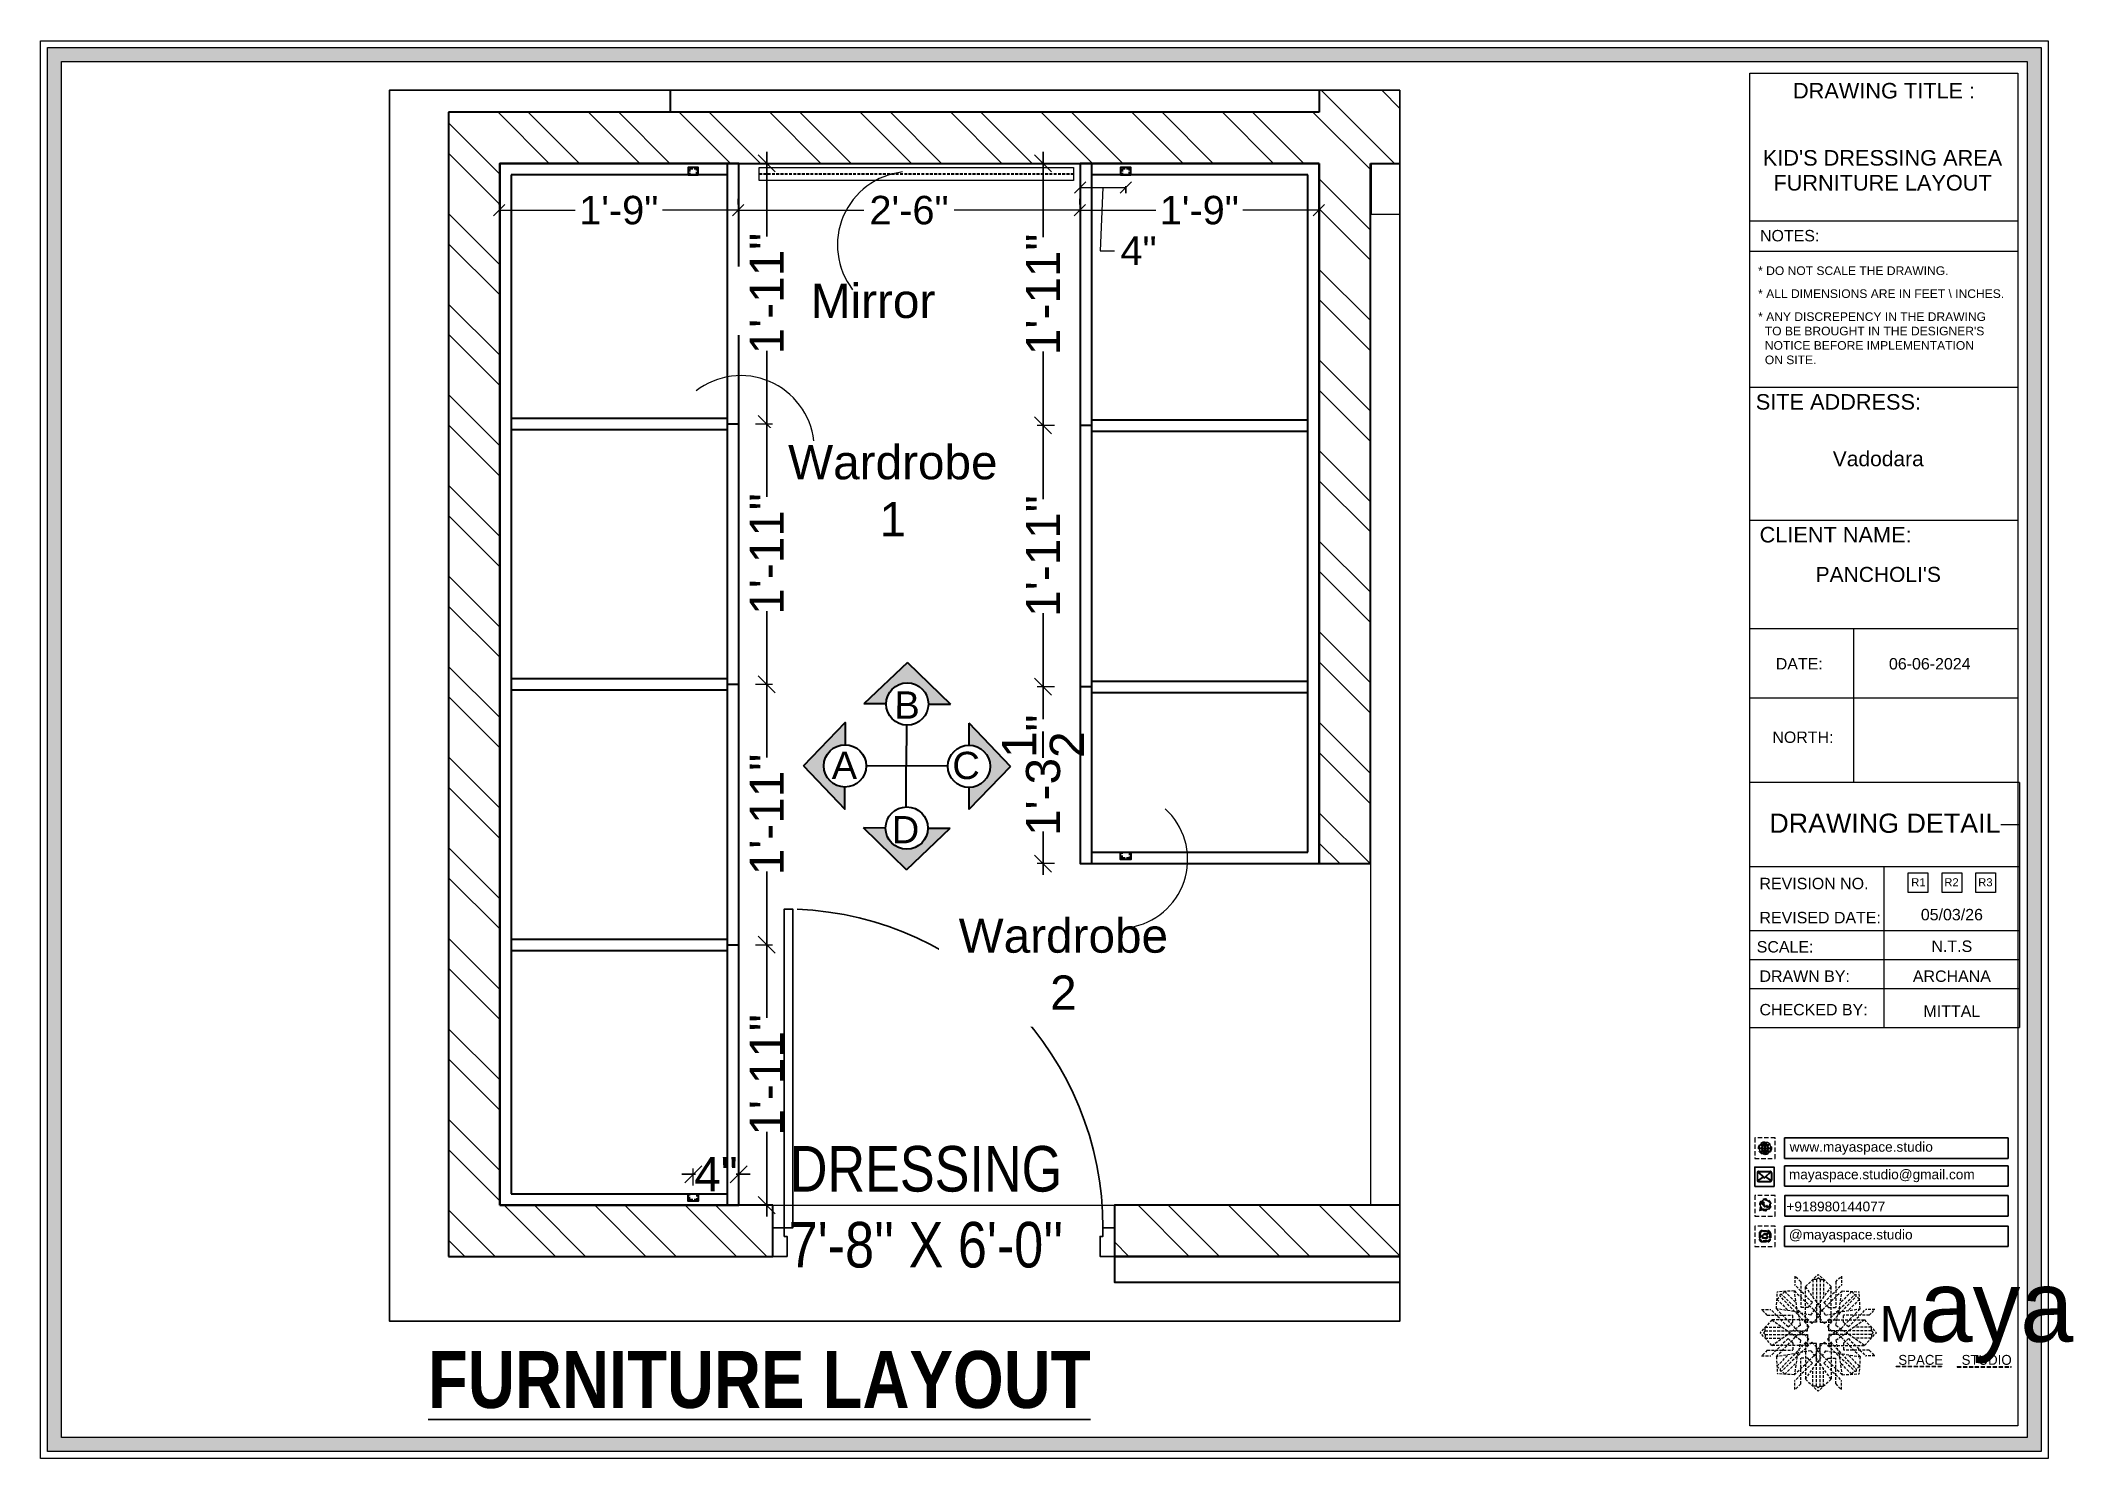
# Model space of a CAD drawing. Header units: millimetres. Extents: x 56222 to 3066687, y -650199 to -121287.
# Drawn here: x 136644.7 to 136823.3, y -183187.8 to -183063.3 of the extents above; entities that cross this region are included whole.
import ezdxf
from ezdxf.enums import TextEntityAlignment as Align

# ---------------------------------------------------------------- set-up
doc = ezdxf.new("R2010")
doc.units = ezdxf.units.MM
doc.header["$MEASUREMENT"] = 0
doc.header["$PDMODE"] = 35
doc.linetypes.add('DASHED2', pattern=[0.375, 0.25, -0.125])
doc.linetypes.add('DASHEDX2', pattern=[1.5, 1, -0.5])
doc.layers.get('Defpoints').update_dxf_attribs({"color": 220})
for name, color, linetype in [('AR DOOR', 40, 'Continuous'), ('AR ELE-5', 134, 'Continuous'), ('AR HATCH-7', 7, 'Continuous')]:
    doc.layers.add(name, color=color, linetype=linetype)
for name, color, linetype, lineweight in [('dim05', 1, 'Continuous', 13), ('Dimension', 10, 'DASHEDX2', 20), ('ELEVATION ( SPIRAL STAIR )', 250, 'Continuous', 9), ('FIRST FLOOR', 7, 'Continuous', 9), ('FIRST FLOOR ( TEXT )', 7, 'Continuous', 9), ('FIRST FLOOR_( PLine )_', 251, 'Continuous', 30), ('FUR1', 1, 'Continuous', 0), ('FURNITURE', 32, 'Continuous', 9), ('Labelling', 1, 'Continuous', 25), ('NAME PLATE', 7, 'Continuous', 25), ('Text', 7, 'Continuous', 15), ('wall', 7, 'Continuous', 30), ('WALL Dimensions', 1, 'Continuous', 0), ('XX~SLAB ( BEAM )~ ( DIM )', 7, 'Continuous', 9)]:
    doc.layers.add(name, color=color, linetype=linetype, lineweight=lineweight)
doc.styles.add('Arial', font='arial.ttf')
doc.styles.add('KATHA', font='swissc.ttf')
doc.styles.get("Standard").update_dxf_attribs({"font": 'arial.ttf', "height": 6})
doc.styles.add('style4', font='ARIALN.TTF')
doc.dimstyles.new('Archana', dxfattribs={"dimtxt": 3, "dimasz": 1.5, "dimexe": 0.5, "dimexo": 0.5, "dimgap": 0, "dimtad": 0, "dimzin": 0, "dimdsep": 46, "dimlunit": 4, "dimtxsty": 'Arial', "dimblk": 'OBLIQUE', "dimcen": 0, "dimdle": 1, "dimclrd": 1, "dimclre": 1, "dimclrt": 5, "dimadec": 0, "dimazin": 0, "dimtfac": 1, "dimtofl": 0, "dimtmove": 1, "dimatfit": 3, "dimfxl": 1, "dimfxlon": 1, "dimtolj": 1, "dimtzin": 0, "dimlwd": 25, "dimlwe": -1, "dimarcsym": 0})
doc.dimstyles.new('ISO-25', dxfattribs={"dimtxt": 2.5, "dimasz": 1, "dimexe": 0.5, "dimexo": 1, "dimtad": 0, "dimdec": 1, "dimlunit": 4, "dimtxsty": 'Standard', "dimblk": 'OBLIQUE', "dimcen": 2.5, "dimclrd": 1, "dimclre": 1, "dimclrt": 5, "dimadec": 0, "dimazin": 0, "dimtfac": 1, "dimtdec": 1, "dimtmove": 0, "dimatfit": 3, "dimfxl": 1, "dimlwd": -1, "dimarcsym": 0})
pattern_1 = [(135, (687.189, 85.136), (-3.97747564, -3.97747564), []), (135, (687.189, 87.788), (-3.97747564, -3.97747564), [])]

msp = doc.modelspace()

# ---------------------------------------------------------------- texts
at = {"color": 18, "true_color": 0x000000, "char_height": 0.85735, "attachment_point": 1}
for s, width, gutter_width, insert in [('www.mayaspace.studio', 5.7575, 4.816, (136798.406, -183159.998)), ('mayaspace.studio@gmail.com', 3.59193, 3.005, (136798.338, -183162.417)), ('+918980144077', 14.00683, 3.005, (136798.116, -183165.237)), ('@mayaspace.studio', 3.59193, 3.005, (136798.338, -183167.702))]:
    msp.add_mtext_dynamic_manual_height_columns(s, width=width, gutter_width=gutter_width, heights=[0], dxfattribs=dict(at, insert=insert))
at = {"layer": 'FIRST FLOOR ( TEXT )', "insert": (136722.528, -183165.716), "char_height": 4, "attachment_point": 5, "style": 'KATHA'}
msp.add_mtext("DRESSING\\P7'-8'' X 6'-0''", dxfattribs=at)
at = {"layer": 'Labelling', "color": 251, "true_color": 0x636466, "insert": (136707.885, -183180.896), "char_height": 5, "attachment_point": 5, "style": 'style4'}
msp.add_mtext_dynamic_manual_height_columns('{\\fArial Narrow|b1|i0|c0|p34;\\LFURNITURE LAYOUT}', width=79.10806, gutter_width=1, heights=[0], dxfattribs=at)
at = {"layer": 'NAME PLATE', "style": 'Arial'}
for s, height, p in [('DRAWING TITLE : ', 1.36535, (136806.963, -183068.351)), ("KID'S DRESSING AREA", 1.36535, (136806.56, -183074.247)), ('FURNITURE LAYOUT', 1.36535, (136806.566, -183076.434)), ('NOTES:', 1.0032, (136798.407, -183080.901)), ('SITE ADDRESS:', 1.36535, (136802.688, -183095.679)), ('Vadodara', 1.3199, (136806.19, -183100.648)), ('CLIENT NAME:', 1.36535, (136802.44, -183107.345)), ("PANCHOLI'S", 1.3199, (136806.19, -183110.811)), ('DATE:', 1.0032, (136799.249, -183118.502)), ('06-06-2024', 1.0032, (136810.713, -183118.502)), ('NORTH:', 1.0032, (136799.569, -183124.952)), ('DRAWING DETAIL', 1.68801, (136806.774, -183132.847)), ('REVISION NO.', 1.0032, (136800.544, -183137.802)), ('REVISED DATE: ', 1.0032, (136801.284, -183140.793)), ('SCALE:', 1.0032, (136798.004, -183143.358)), ('DRAWN BY:', 1.0032, (136799.726, -183145.936)), ('ARCHANA', 1.0032, (136812.656, -183145.94)), ('CHECKED BY:', 1.0032, (136800.505, -183148.879)), ('MITTAL', 1.0032, (136812.656, -183149.013))]:
    msp.add_text(s, height=height, dxfattribs=at).set_placement(p, align=Align.CENTER)
for s, p in [('R1', (136809.086, -183137.542)), ('R2', (136811.99, -183137.542))]:
    msp.add_text(s, height=0.7072, dxfattribs=at).set_placement(p)
at = {"layer": 'NAME PLATE', "char_height": 0.75875, "width": 29.31434, "attachment_point": 1, "style": 'Arial'}
for s, insert in [('* DO NOT SCALE THE DRAWING.', (136795.635, -183083.097)), ('* ALL DIMENSIONS ARE IN FEET \\\\ INCHES.', (136795.635, -183085.114)), ("* ANY DISCREPENCY IN THE DRAWING \\P  TO BE BROUGHT IN THE DESIGNER'S\\P  NOTICE BEFORE IMPLEMENTATION \\P  ON SITE.", (136795.635, -183087.132))]:
    msp.add_mtext(s, dxfattribs=dict(at, insert=insert))
at = {"layer": 'NAME PLATE', "lineweight": 0, "attachment_point": 2, "style": 'Arial'}
for s, insert, char_height, width in [('R3', (136815.603, -183136.832), 0.7072, 1.38029), ('05/03/26', (136812.656, -183139.528), 1.0032, 8.69386), ('N.T.S', (136812.656, -183142.305), 1.0032, 1.95797)]:
    msp.add_mtext(s, dxfattribs=dict(at, insert=insert, char_height=char_height, width=width))
at = {"layer": 'Text', "char_height": 2.395, "rotation": 359.78104}
for s, insert, attachment_point in [('B', (136721.988, -183120.43), 3), ('A', (136716.485, -183125.724), 3), ('C', (136727.266, -183125.735), 3), ('D', (136721.936, -183133.771), 9)]:
    msp.add_mtext_dynamic_manual_height_columns(s, width=5.27587, gutter_width=7.483, heights=[0], dxfattribs=dict(at, insert=insert, attachment_point=attachment_point))

# ---------------------------------------------------------------- blocks, each defined once
blk = doc.blocks.new('*U29')
for points in [[(-40, 0), (0, 0), (0, 30), (10, 30), (10, 100), (-40, 100)], [(1160, 0), (1120, 0), (1120, 30), (1110, 30), (1110, 100), (1160, 100)], [(0, 0), (0, -1120), (30, -1120), (30, 0)]]:
    blk.add_lwpolyline(points, close=True)
at = {"layer": 'AR ELE-5', "linetype": 'ByBlock', "ltscale": 15}
blk.add_arc((-1.6, 0.7), 1121.6, 272.37301, 359.96526, dxfattribs=at)
blk = doc.blocks.new('_Oblique')
at = {"layer": 'wall', "color": 0, "lineweight": -2}
blk.add_line((-0.5, -0.5), (0.5, 0.5), dxfattribs=at)
blk = doc.blocks.new('*D606')
at = {"layer": 'Defpoints', "color": 0, "lineweight": 30, "transparency": 16777216}
for p in [(136685.04, -183078.17), (136685.04, -183078.57), (136706.04, -183078.57)]:
    blk.add_point(p, dxfattribs=at)
at = {"layer": 'dim05', "color": 1, "linetype": 'Continuous', "lineweight": -2, "transparency": 16777216}
for p, q in [((136685.04, -183077.57), (136685.04, -183077.67)), ((136706.04, -183077.57), (136706.04, -183077.67))]:
    blk.add_line(p, q, dxfattribs=at)
at = {"layer": 'dim05', "color": 1, "linetype": 'Continuous', "transparency": 16777216}
for p, q in [((136685.04, -183078.17), (136691.71, -183078.17)), ((136706.04, -183078.17), (136699.37, -183078.17))]:
    blk.add_line(p, q, dxfattribs=at)
at = {"layer": 'dim05', "color": 1, "transparency": 16777216, "rotation": 180}
blk.add_blockref('_Oblique', (136685.04, -183078.17), dxfattribs=at)
at = {"layer": 'dim05', "color": 1, "transparency": 16777216}
blk.add_blockref('_Oblique', (136706.04, -183078.17), dxfattribs=at)
at = {"layer": 'dim05', "color": 5, "lineweight": 25, "transparency": 16777216, "insert": (136695.54, -183078.17), "char_height": 2.5, "attachment_point": 5, "style": 'Arial'}
blk.add_mtext('1\'-9"', dxfattribs=at)
blk = doc.blocks.new('*D607')
at = {"layer": 'Defpoints', "color": 0, "lineweight": 30, "transparency": 16777216}
for p in [(136706.04, -183078.17), (136736.04, -183078.17), (136736.04, -183078.17)]:
    blk.add_point(p, dxfattribs=at)
at = {"layer": 'dim05', "color": 1, "linetype": 'Continuous', "lineweight": -2, "transparency": 16777216}
for p, q in [((136706.04, -183077.17), (136706.04, -183077.67)), ((136736.04, -183077.17), (136736.04, -183077.67))]:
    blk.add_line(p, q, dxfattribs=at)
at = {"layer": 'dim05', "color": 1, "linetype": 'Continuous', "transparency": 16777216}
for p, q in [((136706.04, -183078.17), (136717.07, -183078.17)), ((136736.04, -183078.17), (136725.01, -183078.17))]:
    blk.add_line(p, q, dxfattribs=at)
at = {"layer": 'dim05', "color": 1, "transparency": 16777216, "rotation": 180}
blk.add_blockref('_Oblique', (136706.04, -183078.17), dxfattribs=at)
at = {"layer": 'dim05', "color": 1, "transparency": 16777216}
blk.add_blockref('_Oblique', (136736.04, -183078.17), dxfattribs=at)
at = {"layer": 'dim05', "color": 5, "lineweight": 25, "transparency": 16777216, "insert": (136721.04, -183078.17), "char_height": 2.5, "attachment_point": 5, "style": 'Arial'}
blk.add_mtext('2\'-6"', dxfattribs=at)
blk = doc.blocks.new('*D608')
at = {"layer": 'Defpoints', "color": 0, "lineweight": 30, "transparency": 16777216}
for p in [(136736.04, -183078.17), (136757.04, -183078.17), (136757.04, -183078.17)]:
    blk.add_point(p, dxfattribs=at)
at = {"layer": 'dim05', "color": 1, "linetype": 'Continuous', "lineweight": -2, "transparency": 16777216}
for p, q in [((136736.04, -183077.17), (136736.04, -183077.67)), ((136757.04, -183077.17), (136757.04, -183077.67))]:
    blk.add_line(p, q, dxfattribs=at)
at = {"layer": 'dim05', "color": 1, "linetype": 'Continuous', "transparency": 16777216}
for p, q in [((136736.04, -183078.17), (136742.71, -183078.17)), ((136757.04, -183078.17), (136750.37, -183078.17))]:
    blk.add_line(p, q, dxfattribs=at)
at = {"layer": 'dim05', "color": 1, "transparency": 16777216, "rotation": 180}
blk.add_blockref('_Oblique', (136736.04, -183078.17), dxfattribs=at)
at = {"layer": 'dim05', "color": 1, "transparency": 16777216}
blk.add_blockref('_Oblique', (136757.04, -183078.17), dxfattribs=at)
at = {"layer": 'dim05', "color": 5, "lineweight": 25, "transparency": 16777216, "insert": (136746.54, -183078.17), "char_height": 2.5, "attachment_point": 5, "style": 'Arial'}
blk.add_mtext('1\'-9"', dxfattribs=at)
blk = doc.blocks.new('*D611')
at = {"layer": 'Defpoints', "color": 0, "lineweight": 30, "transparency": 16777216}
for p in [(136706.08, -183142.68), (136708.54, -183142.68), (136706.08, -183165.55)]:
    blk.add_point(p, dxfattribs=at)
at = {"layer": 'FURNITURE', "color": 1, "lineweight": 25, "transparency": 16777216}
for p, q in [((136708.54, -183141.68), (136708.54, -183149.1)), ((136708.54, -183166.55), (136708.54, -183159.12))]:
    blk.add_line(p, q, dxfattribs=at)
at = {"layer": 'FURNITURE', "color": 1, "transparency": 16777216}
for p, q in [((136707.54, -183142.68), (136709.04, -183142.68)), ((136707.54, -183165.55), (136709.04, -183165.55))]:
    blk.add_line(p, q, dxfattribs=at)
at = {"layer": 'FURNITURE', "color": 1, "lineweight": 25, "transparency": 16777216, "xscale": 1.5, "yscale": 1.5, "zscale": 1.5}
for p, rotation in [((136708.54, -183142.68), 90), ((136708.54, -183165.55), 270)]:
    blk.add_blockref('_Oblique', p, dxfattribs=dict(at, rotation=rotation))
at = {"layer": 'FURNITURE', "color": 5, "lineweight": 30, "transparency": 16777216, "insert": (136708.54, -183154.11), "char_height": 3, "attachment_point": 5, "rotation": 90, "style": 'Arial'}
blk.add_mtext('\\A1;1\'-11"', dxfattribs=at)
blk = doc.blocks.new('*D612')
at = {"layer": 'Defpoints', "color": 0, "lineweight": 30, "transparency": 16777216}
for p in [(136706.08, -183119.8), (136708.54, -183119.8), (136706.08, -183142.68)]:
    blk.add_point(p, dxfattribs=at)
at = {"layer": 'FURNITURE', "color": 1, "lineweight": 25, "transparency": 16777216}
for p, q in [((136708.54, -183118.8), (136708.54, -183126.23)), ((136708.54, -183143.68), (136708.54, -183136.25))]:
    blk.add_line(p, q, dxfattribs=at)
at = {"layer": 'FURNITURE', "color": 1, "transparency": 16777216}
for p, q in [((136707.54, -183119.8), (136709.04, -183119.8)), ((136707.54, -183142.68), (136709.04, -183142.68))]:
    blk.add_line(p, q, dxfattribs=at)
at = {"layer": 'FURNITURE', "color": 1, "lineweight": 25, "transparency": 16777216, "xscale": 1.5, "yscale": 1.5, "zscale": 1.5}
for p, rotation in [((136708.54, -183119.8), 90), ((136708.54, -183142.68), 270)]:
    blk.add_blockref('_Oblique', p, dxfattribs=dict(at, rotation=rotation))
at = {"layer": 'FURNITURE', "color": 5, "lineweight": 30, "transparency": 16777216, "insert": (136708.54, -183131.24), "char_height": 3, "attachment_point": 5, "rotation": 90, "style": 'Arial'}
blk.add_mtext('\\A1;1\'-11"', dxfattribs=at)
blk = doc.blocks.new('*D613')
at = {"layer": 'Defpoints', "color": 0, "lineweight": 30, "transparency": 16777216}
for p in [(136706.08, -183096.93), (136708.54, -183096.93), (136706.08, -183119.8)]:
    blk.add_point(p, dxfattribs=at)
at = {"layer": 'FURNITURE', "color": 1, "transparency": 16777216}
for p, q in [((136707.54, -183096.93), (136709.04, -183096.93)), ((136707.54, -183119.8), (136709.04, -183119.8))]:
    blk.add_line(p, q, dxfattribs=at)
at = {"layer": 'FURNITURE', "color": 1, "lineweight": 25, "transparency": 16777216}
for p, q in [((136708.54, -183095.93), (136708.54, -183103.35)), ((136708.54, -183120.8), (136708.54, -183113.37))]:
    blk.add_line(p, q, dxfattribs=at)
at = {"layer": 'FURNITURE', "color": 1, "lineweight": 25, "transparency": 16777216, "xscale": 1.5, "yscale": 1.5, "zscale": 1.5}
for p, rotation in [((136708.54, -183096.93), 90), ((136708.54, -183119.8), 270)]:
    blk.add_blockref('_Oblique', p, dxfattribs=dict(at, rotation=rotation))
at = {"layer": 'FURNITURE', "color": 5, "lineweight": 30, "transparency": 16777216, "insert": (136708.54, -183108.36), "char_height": 3, "attachment_point": 5, "rotation": 90, "style": 'Arial'}
blk.add_mtext('\\A1;1\'-11"', dxfattribs=at)
blk = doc.blocks.new('*D614')
at = {"layer": 'Defpoints', "color": 0, "lineweight": 30, "transparency": 16777216}
for p in [(136706.08, -183074.05), (136708.54, -183074.05), (136706.08, -183096.93)]:
    blk.add_point(p, dxfattribs=at)
at = {"layer": 'FURNITURE', "color": 1, "transparency": 16777216}
for p, q in [((136707.54, -183074.05), (136709.04, -183074.05)), ((136707.54, -183096.93), (136709.04, -183096.93))]:
    blk.add_line(p, q, dxfattribs=at)
at = {"layer": 'FURNITURE', "color": 1, "lineweight": 25, "transparency": 16777216}
for p, q in [((136708.54, -183073.05), (136708.54, -183080.48)), ((136708.54, -183097.93), (136708.54, -183090.5))]:
    blk.add_line(p, q, dxfattribs=at)
at = {"layer": 'FURNITURE', "color": 1, "lineweight": 25, "transparency": 16777216, "xscale": 1.5, "yscale": 1.5, "zscale": 1.5}
for p, rotation in [((136708.54, -183074.05), 90), ((136708.54, -183096.93), 270)]:
    blk.add_blockref('_Oblique', p, dxfattribs=dict(at, rotation=rotation))
at = {"layer": 'FURNITURE', "color": 5, "lineweight": 30, "transparency": 16777216, "insert": (136708.54, -183085.49), "char_height": 3, "attachment_point": 5, "rotation": 90, "style": 'Arial'}
blk.add_mtext('\\A1;1\'-11"', dxfattribs=at)
blk = doc.blocks.new('*D615')
at = {"layer": 'Defpoints', "color": 0, "lineweight": 30, "transparency": 16777216}
for p in [(136732.81, -183120.02), (136736.08, -183120.02), (136736.08, -183135.55)]:
    blk.add_point(p, dxfattribs=at)
at = {"layer": 'FURNITURE', "color": 1, "transparency": 16777216}
for p, q in [((136733.81, -183120.02), (136732.31, -183120.02)), ((136733.81, -183135.55), (136732.31, -183135.55))]:
    blk.add_line(p, q, dxfattribs=at)
at = {"layer": 'FURNITURE', "color": 1, "lineweight": 25, "transparency": 16777216}
for p, q in [((136732.81, -183119.02), (136732.81, -183122.85)), ((136732.81, -183136.55), (136732.81, -183132.73))]:
    blk.add_line(p, q, dxfattribs=at)
at = {"layer": 'FURNITURE', "color": 1, "lineweight": 25, "transparency": 16777216, "xscale": 1.5, "yscale": 1.5, "zscale": 1.5}
for p, rotation in [((136732.81, -183120.02), 90), ((136732.81, -183135.55), 270)]:
    blk.add_blockref('_Oblique', p, dxfattribs=dict(at, rotation=rotation))
at = {"layer": 'FURNITURE', "color": 5, "lineweight": 30, "transparency": 16777216, "insert": (136732.81, -183127.79), "char_height": 3, "attachment_point": 5, "rotation": 90, "style": 'Arial'}
blk.add_mtext('\\A1;1\'-3{\\H1x;\\S1/2;}"', dxfattribs=at)
blk = doc.blocks.new('*D616')
at = {"layer": 'Defpoints', "color": 0, "lineweight": 30, "transparency": 16777216}
for p in [(136732.81, -183097.06), (136736.08, -183097.06), (136736.08, -183120.02)]:
    blk.add_point(p, dxfattribs=at)
at = {"layer": 'FURNITURE', "color": 1, "transparency": 16777216}
for p, q in [((136733.81, -183097.06), (136732.31, -183097.06)), ((136733.81, -183120.02), (136732.31, -183120.02))]:
    blk.add_line(p, q, dxfattribs=at)
at = {"layer": 'FURNITURE', "color": 1, "lineweight": 25, "transparency": 16777216}
for p, q in [((136732.81, -183096.06), (136732.81, -183103.53)), ((136732.81, -183121.02), (136732.81, -183113.55))]:
    blk.add_line(p, q, dxfattribs=at)
at = {"layer": 'FURNITURE', "color": 1, "lineweight": 25, "transparency": 16777216, "xscale": 1.5, "yscale": 1.5, "zscale": 1.5}
for p, rotation in [((136732.81, -183097.06), 90), ((136732.81, -183120.02), 270)]:
    blk.add_blockref('_Oblique', p, dxfattribs=dict(at, rotation=rotation))
at = {"layer": 'FURNITURE', "color": 5, "lineweight": 30, "transparency": 16777216, "insert": (136732.81, -183108.54), "char_height": 3, "attachment_point": 5, "rotation": 90, "style": 'Arial'}
blk.add_mtext('\\A1;1\'-11"', dxfattribs=at)
blk = doc.blocks.new('*D617')
at = {"layer": 'Defpoints', "color": 0, "lineweight": 30, "transparency": 16777216}
for p in [(136732.81, -183074.05), (136736.08, -183074.05), (136736.08, -183097.06)]:
    blk.add_point(p, dxfattribs=at)
at = {"layer": 'FURNITURE', "color": 1, "transparency": 16777216}
for p, q in [((136733.81, -183074.05), (136732.31, -183074.05)), ((136733.81, -183097.06), (136732.31, -183097.06))]:
    blk.add_line(p, q, dxfattribs=at)
at = {"layer": 'FURNITURE', "color": 1, "lineweight": 25, "transparency": 16777216}
for p, q in [((136732.81, -183073.05), (136732.81, -183080.54)), ((136732.81, -183098.06), (136732.81, -183090.57))]:
    blk.add_line(p, q, dxfattribs=at)
at = {"layer": 'FURNITURE', "color": 1, "lineweight": 25, "transparency": 16777216, "xscale": 1.5, "yscale": 1.5, "zscale": 1.5}
for p, rotation in [((136732.81, -183074.05), 90), ((136732.81, -183097.06), 270)]:
    blk.add_blockref('_Oblique', p, dxfattribs=dict(at, rotation=rotation))
at = {"layer": 'FURNITURE', "color": 5, "lineweight": 30, "transparency": 16777216, "insert": (136732.81, -183085.56), "char_height": 3, "attachment_point": 5, "rotation": 90, "style": 'Arial'}
blk.add_mtext('\\A1;1\'-11"', dxfattribs=at)
blk = doc.blocks.new('FSFSF')
at = {"color": 42, "lineweight": 5, "true_color": 0xe0ac11}
for p, q in [((28600.03, 143.51), (28600.03, 140.16)), ((28602.15, 141.41), (28600.03, 143.51)), ((28603.86, 139.69), (28608.58, 144.08)), ((28607.9, 142.22), (28608.58, 142.85)), ((28613.31, 139.69), (28608.58, 144.08)), ((28609.27, 142.22), (28608.59, 142.85)), ((28615.02, 141.41), (28617.14, 143.51)), ((28617.14, 143.51), (28617.14, 140.16)), ((28593.19, 131.45), (28593.54, 137.71)), ((28593.39, 135), (28594.56, 136.12)), ((28593.39, 135), (28597.6, 130.78)), ((28599.8, 138.06), (28593.54, 137.71)), ((28595.12, 136.69), (28594.53, 136.69)), ((28594.56, 136.12), (28594.56, 136.71)), ((28605.17, 124.98), (28594.56, 136.12)), ((28596.24, 137.86), (28595.12, 136.69)), ((28606.27, 126.08), (28595.12, 136.69)), ((28596.24, 137.86), (28600.47, 133.65)), ((28601.03, 130), (28599.8, 138.06)), ((28599.8, 138.05), (28608.58, 129.56)), ((28606.47, 133.76), (28600.03, 140.16)), ((28602.15, 141.41), (28602.15, 131.95)), ((28603.86, 126.58), (28603.86, 139.69)), ((28603.86, 139.69), (28608.58, 133.02)), ((28607.9, 142.22), (28606.58, 142.22)), ((28606.58, 142.22), (28606.58, 135.84)), ((28607.9, 142.22), (28607.9, 126.58)), ((28613.31, 139.69), (28608.59, 133.02)), ((28617.37, 138.05), (28608.59, 129.56)), ((28609.27, 142.22), (28609.27, 126.58)), ((28609.27, 142.22), (28610.59, 142.22)), ((28610.59, 142.22), (28610.59, 135.84)), ((28610.7, 133.76), (28617.14, 140.16)), ((28610.9, 126.08), (28622.05, 136.69)), ((28612.02, 124.98), (28622.62, 136.12)), ((28613.31, 126.58), (28613.31, 139.69)), ((28615.02, 141.41), (28615.02, 131.95)), ((28616.14, 130), (28617.37, 138.06)), ((28620.93, 137.86), (28616.7, 133.65)), ((28617.37, 138.06), (28623.63, 137.71)), ((28623.8, 135), (28619.59, 130.78)), ((28620.93, 137.86), (28622.05, 136.69)), ((28622.05, 136.69), (28622.64, 136.69)), ((28622.62, 136.12), (28622.62, 136.71)), ((28623.8, 135), (28622.62, 136.12)), ((28624, 131.45), (28623.65, 137.71)), ((28591.56, 127.39), (28587.17, 122.66)), ((28587.73, 131.22), (28591.08, 131.22)), ((28589.84, 129.1), (28587.73, 131.22)), ((28589.84, 129.1), (28599.29, 129.1)), ((28597.49, 124.78), (28591.08, 131.22)), ((28604.66, 127.39), (28591.56, 127.39)), ((28591.56, 127.39), (28598.23, 122.67)), ((28593.19, 131.45), (28601.69, 122.67)), ((28601.25, 130.22), (28593.19, 131.45)), ((28599.29, 126.5), (28599.29, 129.1)), ((28605.86, 129.18), (28601.03, 130)), ((28602.07, 125.39), (28601.25, 130.22)), ((28604.75, 131.95), (28602.15, 131.95)), ((28603.68, 126.54), (28603.68, 127.39)), ((28604.71, 127.57), (28603.86, 127.57)), ((28604.66, 123.35), (28604.66, 127.39)), ((28604.7, 126.58), (28604.71, 127.57)), ((28606.47, 133.76), (28604.75, 131.95)), ((28605.86, 129.18), (28608.58, 133.02)), ((28606.27, 126.08), (28608.58, 128.27)), ((28607.9, 128.92), (28608.58, 129.56)), ((28607.9, 128.92), (28608.58, 128.27)), ((28611.31, 129.18), (28608.59, 133.02)), ((28609.27, 128.92), (28608.59, 129.56)), ((28609.27, 128.92), (28608.59, 128.27)), ((28610.9, 126.08), (28608.59, 128.27)), ((28610.7, 133.76), (28612.42, 131.95)), ((28611.31, 129.18), (28616.14, 130)), ((28612.42, 131.95), (28615.02, 131.95)), ((28612.46, 126.58), (28612.46, 127.57)), ((28612.46, 127.57), (28613.31, 127.57)), ((28612.52, 123.35), (28612.52, 127.39)), ((28612.52, 127.39), (28625.63, 127.39)), ((28613.51, 126.54), (28613.51, 127.39)), ((28615.12, 125.39), (28615.94, 130.22)), ((28623.99, 131.45), (28615.5, 122.67)), ((28615.94, 130.22), (28624, 131.45)), ((28627.34, 129.1), (28617.89, 129.1)), ((28617.89, 126.5), (28617.89, 129.1)), ((28625.63, 127.39), (28618.96, 122.67)), ((28619.7, 124.78), (28626.1, 131.22)), ((28625.63, 127.39), (28630.02, 122.66)), ((28629.45, 131.22), (28626.1, 131.22)), ((28627.34, 129.1), (28629.45, 131.22)), ((28591.56, 117.94), (28587.17, 122.66)), ((28589.03, 123.35), (28588.4, 122.67)), ((28589.03, 121.98), (28588.4, 122.65)), ((28589.03, 123.35), (28589.03, 124.67)), ((28589.03, 124.67), (28595.4, 124.67)), ((28589.03, 123.35), (28604.66, 123.35)), ((28589.03, 121.98), (28604.66, 121.98)), ((28589.03, 121.98), (28589.03, 120.66)), ((28589.03, 120.66), (28595.4, 120.66)), ((28597.49, 120.54), (28591.08, 114.11)), ((28591.56, 117.94), (28598.23, 122.65)), ((28593.19, 113.88), (28601.69, 122.65)), ((28605.17, 120.35), (28594.56, 109.2)), ((28597.49, 124.78), (28599.29, 126.5)), ((28597.49, 120.54), (28599.29, 118.83)), ((28602.07, 125.39), (28598.23, 122.67)), ((28602.07, 119.94), (28598.23, 122.65)), ((28602.07, 119.94), (28601.25, 115.1)), ((28602.33, 123.35), (28601.69, 122.67)), ((28602.33, 121.98), (28601.69, 122.65)), ((28602.33, 123.35), (28602.97, 122.67)), ((28602.33, 121.98), (28602.97, 122.65)), ((28605.17, 124.98), (28602.97, 122.67)), ((28605.17, 120.35), (28602.97, 122.65)), ((28604.66, 126.54), (28603.68, 126.54)), ((28607.9, 126.58), (28603.86, 126.58)), ((28604.66, 121.98), (28604.66, 117.94)), ((28609.27, 126.58), (28613.31, 126.58)), ((28612.02, 124.98), (28614.21, 122.67)), ((28612.02, 120.35), (28614.21, 122.65)), ((28612.02, 120.35), (28622.62, 109.2)), ((28612.52, 126.54), (28613.51, 126.54)), ((28628.16, 123.35), (28612.52, 123.35)), ((28612.52, 121.98), (28612.52, 117.94)), ((28628.16, 121.98), (28612.52, 121.98)), ((28614.85, 123.35), (28614.21, 122.67)), ((28614.85, 121.98), (28614.21, 122.65)), ((28614.85, 123.35), (28615.5, 122.67)), ((28614.85, 121.98), (28615.5, 122.65)), ((28615.12, 125.39), (28618.96, 122.67)), ((28615.12, 119.94), (28618.96, 122.65)), ((28615.12, 119.94), (28615.94, 115.1)), ((28623.99, 113.88), (28615.5, 122.65)), ((28619.7, 124.78), (28617.89, 126.5)), ((28619.7, 120.54), (28617.89, 118.83)), ((28625.63, 117.94), (28618.96, 122.65)), ((28619.7, 120.54), (28626.1, 114.11)), ((28628.16, 124.67), (28621.78, 124.67)), ((28628.16, 120.66), (28621.78, 120.66)), ((28625.63, 117.94), (28630.02, 122.66)), ((28628.16, 123.35), (28628.16, 124.67)), ((28628.16, 123.35), (28628.78, 122.67)), ((28628.16, 121.98), (28628.78, 122.65)), ((28628.16, 121.98), (28628.16, 120.66)), ((28589.84, 116.23), (28587.73, 114.11)), ((28587.73, 114.11), (28591.08, 114.11)), ((28589.84, 116.23), (28599.29, 116.23)), ((28604.66, 117.94), (28591.56, 117.94)), ((28601.25, 115.1), (28593.19, 113.87)), ((28593.19, 113.87), (28593.54, 107.62)), ((28593.39, 110.32), (28597.6, 114.55)), ((28606.27, 119.15), (28595.12, 108.54)), ((28599.29, 118.83), (28599.29, 116.23)), ((28599.8, 107.17), (28608.58, 115.67)), ((28601.03, 115.23), (28599.8, 107.17)), ((28605.86, 116.05), (28601.03, 115.23)), ((28602.15, 103.82), (28602.15, 113.27)), ((28604.75, 113.27), (28602.15, 113.27)), ((28604.66, 118.78), (28603.68, 118.78)), ((28603.68, 118.78), (28603.68, 117.94)), ((28607.9, 118.65), (28603.86, 118.65)), ((28603.86, 118.65), (28603.86, 105.54)), ((28604.71, 117.66), (28603.86, 117.66)), ((28604.7, 118.65), (28604.71, 117.66)), ((28606.47, 111.47), (28604.75, 113.27)), ((28605.86, 116.05), (28608.58, 112.21)), ((28606.27, 119.15), (28608.58, 116.96)), ((28607.9, 103.01), (28607.9, 118.65)), ((28607.9, 116.31), (28608.58, 116.96)), ((28607.9, 116.31), (28608.58, 115.67)), ((28610.9, 119.15), (28608.59, 116.96)), ((28609.27, 116.31), (28608.59, 116.96)), ((28609.27, 116.31), (28608.59, 115.67)), ((28611.31, 116.05), (28608.59, 112.21)), ((28617.37, 107.17), (28608.59, 115.67)), ((28609.27, 118.65), (28613.31, 118.65)), ((28609.27, 103.01), (28609.27, 118.65)), ((28610.7, 111.47), (28612.42, 113.27)), ((28610.9, 119.15), (28622.05, 108.54)), ((28611.31, 116.05), (28616.14, 115.23)), ((28612.42, 113.27), (28615.02, 113.27)), ((28612.46, 118.65), (28612.46, 117.66)), ((28612.46, 117.66), (28613.31, 117.66)), ((28612.52, 118.78), (28613.51, 118.78)), ((28612.52, 117.94), (28625.63, 117.94)), ((28613.31, 118.65), (28613.31, 105.54)), ((28613.51, 118.78), (28613.51, 117.94)), ((28615.02, 103.82), (28615.02, 113.27)), ((28615.94, 115.1), (28624, 113.87)), ((28616.14, 115.23), (28617.37, 107.17)), ((28617.89, 118.83), (28617.89, 116.23)), ((28627.34, 116.23), (28617.89, 116.23)), ((28623.8, 110.32), (28619.59, 114.55)), ((28624, 113.87), (28623.65, 107.62)), ((28629.45, 114.11), (28626.1, 114.11)), ((28627.34, 116.23), (28629.45, 114.11)), ((28593.39, 110.32), (28594.56, 109.2)), ((28599.8, 107.17), (28593.54, 107.52)), ((28595.12, 108.54), (28594.53, 108.54)), ((28594.56, 109.2), (28594.56, 108.61)), ((28596.24, 107.37), (28595.12, 108.54)), ((28596.24, 107.37), (28600.47, 111.58)), ((28606.47, 111.47), (28600.03, 105.07)), ((28600.03, 101.71), (28600.03, 105.07)), ((28603.86, 105.54), (28608.58, 112.21)), ((28603.86, 105.54), (28608.58, 101.15)), ((28606.58, 103.01), (28606.58, 109.38)), ((28613.31, 105.54), (28608.58, 101.15)), ((28613.31, 105.54), (28608.59, 112.21)), ((28610.59, 103.01), (28610.59, 109.38)), ((28610.7, 111.47), (28617.14, 105.07)), ((28620.93, 107.37), (28616.7, 111.58)), ((28617.14, 101.71), (28617.14, 105.07)), ((28617.37, 107.17), (28623.63, 107.52)), ((28620.93, 107.37), (28622.05, 108.54)), ((28622.05, 108.54), (28622.64, 108.54)), ((28623.8, 110.32), (28622.62, 109.2)), ((28622.62, 109.2), (28622.62, 108.61)), ((28602.15, 103.82), (28600.03, 101.71)), ((28607.9, 103.01), (28606.58, 103.01)), ((28607.9, 103.01), (28608.58, 102.38)), ((28609.27, 103.01), (28608.59, 102.38)), ((28609.27, 103.01), (28610.59, 103.01)), ((28615.02, 103.82), (28617.14, 101.71))]:
    blk.add_line(p, q, dxfattribs=at)
blk = doc.blocks.new('hgwg')
at = {"layer": 'Dimension', "true_color": 0xd39e00}
h = blk.add_hatch(color=42, dxfattribs=at)
h.dxf.hatch_style = 1
h.paths.add_polyline_path([(27505.71, 45.05), (27494.27, 45.05), (27494.27, 44.9), (27505.71, 44.9)])
h = blk.add_hatch(color=42, dxfattribs=at)
h.dxf.hatch_style = 1
h.paths.add_polyline_path([(27523.3, 44.9), (27509.68, 44.9), (27509.68, 44.75), (27523.3, 44.75)])
at = {"layer": 'Dimension', "color": 42, "true_color": 0xd39e00}
for p, q in [((27494.27, 45.05), (27505.71, 45.05)), ((27494.27, 44.9), (27494.27, 45.05)), ((27494.27, 44.9), (27505.71, 44.9)), ((27505.71, 45.05), (27505.71, 44.9)), ((27509.68, 44.9), (27523.3, 44.9)), ((27509.68, 44.9), (27509.68, 44.75)), ((27509.68, 44.75), (27523.3, 44.75)), ((27523.3, 44.75), (27523.3, 44.9))]:
    blk.add_line(p, q, dxfattribs=at)
at = {"layer": 'Dimension', "color": 42, "true_color": 0xd39e00, "attachment_point": 1}
for s, width, insert, char_height in [('{\\fCinzel|b0|i0|c0|p2;\\H1.5x;M\\fAmsterdam One|b0|i0|c0|p2;\\H2x;aya}', 85.3277, (27490.17, 69.17), 6), ('{\\fCinzel|b0|i0|c0|p0;SPACE     STUDIO}', 66.129, (27494.83, 47.86), 2.5)]:
    blk.add_mtext_dynamic_manual_height_columns(s, width=width, gutter_width=30, heights=[0], dxfattribs=dict(at, insert=insert, char_height=char_height))
blk = doc.blocks.new('QEGW4TG')
at = {"layer": 'Dimension', "true_color": 0x000000}
h = blk.add_hatch(color=18, dxfattribs=at)
h.dxf.hatch_style = 1
h.paths.add_polyline_path([(2.69, 1.93, 0.170513), (2.95, 1.97, 0.190337), (3.11, 2.18, 0.316231), (3.07, 2.28), (2.79, 2.37, 0.273721), (2.69, 2.34, 0.040749), (2.63, 2.27, -0.441282), (2.53, 2.25, -0.11828), (2.06, 2.64, -0.441282), (2.07, 2.74, 0.040749), (2.13, 2.81, 0.290083), (2.14, 2.92), (2.01, 3.18, 0.316231), (1.91, 3.2, 0.190337), (1.73, 3, 0.170513), (1.72, 2.74, 0.252784)], flags=0)
h.paths.add_polyline_path([(1.19, 1.98), (1.03, 1.3, 0.550912), (1.11, 1.23), (1.75, 1.39, 6.344125)])
h.paths.add_polyline_path([(1.81, 1.7), (1.4, 1.6), (1.5, 2.03, -9.071339)], flags=16)
h.paths.add_polyline_path([(3.11, 2.16, -0.17811), (2.95, 1.97, -0.170513), (2.69, 1.93, -0.252784), (1.72, 2.74, -0.170513), (1.73, 3, -0.17811), (1.89, 3.19, -0.370089), (2.01, 3.18), (2.14, 2.92, -0.307185), (2.13, 2.8, -0.041087), (2.06, 2.73, 0.321676), (2.05, 2.65, 0.126524), (2.55, 2.24, 0.312216), (2.62, 2.26, -0.041087), (2.68, 2.34, -0.290673), (2.79, 2.37), (3.07, 2.28, -0.370089)], flags=0)
h = blk.add_hatch(color=18, dxfattribs=at)
h.dxf.hatch_style = 1
h.paths.add_polyline_path([(2.79, 2.37, 0.273721), (2.69, 2.34, 0.040749), (2.63, 2.27, -0.441282), (2.53, 2.25, -0.11828), (2.06, 2.64, -0.441282), (2.07, 2.74, 0.040749), (2.13, 2.81, 0.290083), (2.14, 2.92), (2.01, 3.18, 0.316231), (1.91, 3.2, 0.190337), (1.73, 3, 0.170513), (1.72, 2.74, 0.252784), (2.69, 1.93, 0.170513), (2.95, 1.97, 0.190337), (3.11, 2.18, 0.316231), (3.07, 2.28)])
for p, q in [((1.19, 1.98), (1.03, 1.3)), ((1.1, 1.23), (1.75, 1.39)), ((1.5, 2.03), (1.4, 1.6)), ((1.4, 1.6), (1.81, 1.7)), ((2.01, 3.18), (2.14, 2.92)), ((3.07, 2.28), (2.8, 2.36))]:
    blk.add_line(p, q)
blk.add_lwpolyline([(0, 0), (4.68, 0), (4.68, 4.68), (0, 4.68)], close=True)
for centre, radius, start, end in [((1.09, 1.29), 0.0598, 164.8483, 282.1458), ((2.39, 2.56), 1.34, 241.4727, 205.6422), ((2.39, 2.56), 1.04, 235.9962, 210.8333), ((2.09, 2.87), 0.39, 159.7007, 198.4072), ((2.96, 3.23), 1.33, 201.4218, 258.1669), ((2.07, 2.87), 0.364, 118.9685, 159.3648), ((1.94, 3.12), 0.0896, 41.8985, 123.1344), ((2.11, 2.68), 0.066, 135.9932, 224.8892), ((1.67, 3.16), 0.586, 312.4617, 321.8728), ((3.12, 3.42), 1.31, 216.5455, 243.5279), ((2.05, 2.87), 0.104, 320.3924, 28.6971), ((2.57, 2.3), 0.066, 234.2482, 323.1441), ((3.11, 1.94), 0.586, 137.2645, 146.6756), ((2.76, 2.27), 0.104, 70.4402, 138.745), ((2.75, 2.31), 0.39, 260.7301, 299.4366), ((2.76, 2.29), 0.364, 299.7725, 340.1688), ((3.03, 2.2), 0.0896, 336.0029, 57.2388)]:
    blk.add_arc(centre, radius, start, end)
blk = doc.blocks.new('ASGERG')
at = {"layer": 'Dimension', "true_color": 0x000000}
h = blk.add_hatch(color=18, dxfattribs=at)
h.dxf.hatch_style = 1
h.paths.add_polyline_path([(0.99, 1.7, 0.353872), (1.69, 1.03), (2.96, 1.03, 0.353872), (3.66, 1.7), (3.66, 2.99, 0.353872), (2.96, 3.67), (1.69, 3.67, 0.353872), (0.99, 2.99)])
h.paths.add_polyline_path([(1.27, 2.97, -0.353872), (1.72, 3.4), (2.94, 3.4, -0.353872), (3.38, 2.97), (3.38, 1.72, -0.353872), (2.94, 1.3), (1.72, 1.3, -0.353872), (1.27, 1.72)], flags=16)
h.paths.add_polyline_path([(3.02, 2.35, -1), (1.64, 2.35, -1)], flags=0)
h.paths.add_polyline_path([(2.74, 2.35, -1), (1.92, 2.35, -1)], flags=0)
h.paths.add_polyline_path([(2.86, 3.02, -1), (3.19, 3.02, -1)], flags=0)
h.paths.add_polyline_path([(1.64, 2.35, 1), (3.02, 2.35, 1)], flags=0)
h = blk.add_hatch(color=18, dxfattribs=at)
h.dxf.hatch_style = 1
h.paths.add_polyline_path([(1.64, 2.35, 1), (3.02, 2.35, 1)])
h.paths.add_polyline_path([(2.74, 2.35, -1), (1.92, 2.35, -1)], flags=16)
h = blk.add_hatch(color=18, dxfattribs=at)
h.dxf.hatch_style = 1
h.paths.add_polyline_path([(3.19, 3.02, 1), (2.86, 3.02, 1)])
for p, q in [((0.99, 2.99), (0.99, 1.7)), ((1.27, 2.97), (1.27, 1.72)), ((1.69, 3.67), (2.96, 3.67)), ((1.69, 1.03), (2.96, 1.03)), ((2.94, 3.4), (1.72, 3.4)), ((2.94, 1.3), (1.72, 1.3)), ((3.38, 2.97), (3.38, 1.72)), ((3.66, 2.99), (3.66, 1.7))]:
    blk.add_line(p, q)
blk.add_lwpolyline([(0, 0), (4.68, 0), (4.68, 4.68), (0, 4.68)], close=True)
for centre, radius in [((2.33, 2.35), 0.694), ((2.33, 2.35), 0.414), ((3.02, 3.02), 0.168)]:
    blk.add_circle(centre, radius)
for centre, radius, start, end in [((1.76, 2.89), 0.778, 94.8631, 172.8127), ((1.76, 1.8), 0.778, 187.1873, 265.1369), ((1.76, 2.91), 0.491, 94.8631, 172.8127), ((1.76, 1.78), 0.491, 187.1873, 265.1369), ((2.9, 2.91), 0.491, 7.1873, 85.1369), ((2.9, 1.78), 0.491, 274.8631, 352.8127), ((2.89, 2.89), 0.778, 7.1873, 85.1369), ((2.89, 1.8), 0.778, 274.8631, 352.8127)]:
    blk.add_arc(centre, radius, start, end)
blk = doc.blocks.new('DTGWEGEARG')
at = {"layer": 'Dimension', "true_color": 0x000000}
h = blk.add_hatch(color=18, dxfattribs=at)
h.dxf.hatch_style = 1
h.paths.add_polyline_path([(3.83, 2.34, 1), (0.85, 2.34, 1)])
h.paths.add_polyline_path([(2.51, 1.01, 0.105795), (2.96, 1.58, -0.055205), (3.3, 1.41, -0.169822)], flags=16)
h.paths.add_polyline_path([(2.41, 1.12), (2.41, 1.69, -0.058279), (2.81, 1.63, -0.103353)], flags=16)
h.paths.add_polyline_path([(2.26, 1.13, -0.101741), (1.87, 1.63, -0.057171), (2.26, 1.69)], flags=16)
h.paths.add_polyline_path([(2.17, 1.01, -0.169822), (1.38, 1.41, -0.055205), (1.72, 1.58, 0.105795)], flags=16)
h.paths.add_polyline_path([(3.02, 1.72, 0.081336), (3.13, 2.27), (3.68, 2.27, -0.152069), (3.4, 1.52, 0.05687)], flags=16)
h.paths.add_polyline_path([(2.87, 1.77, 0.061945), (2.41, 1.84), (2.41, 2.27), (2.98, 2.27, -0.081344)], flags=16)
h.paths.add_polyline_path([(2.26, 1.84, 0.060923), (1.8, 1.77, -0.081344), (1.7, 2.27), (2.26, 2.27)], flags=16)
h.paths.add_polyline_path([(1.66, 1.72, 0.05687), (1.28, 1.52, -0.152069), (1, 2.27), (1.55, 2.27, 0.081336)], flags=16)
h.paths.add_polyline_path([(2.41, 2.42), (2.41, 2.83, 0.061945), (2.87, 2.91, -0.080009), (2.98, 2.42)], flags=16)
h.paths.add_polyline_path([(3.13, 2.42, 0.080116), (3.02, 2.96, 0.05687), (3.4, 3.16, 0.028258), (3.3, 3.27, -0.055205), (2.96, 3.1, 0.105795), (2.51, 3.67, -0.36029), (3.68, 2.42)], flags=16)
h.paths.add_polyline_path([(2.26, 2.42), (1.7, 2.42, -0.080009), (1.8, 2.91, 0.060923), (2.26, 2.84)], flags=16)
h.paths.add_polyline_path([(1.55, 2.42), (1, 2.42, -0.150466), (1.28, 3.16, 0.05687), (1.66, 2.96, 0.080116)], flags=16)
h.paths.add_polyline_path([(2.41, 2.98), (2.41, 3.56, -0.103353), (2.81, 3.05, -0.058279)], flags=16)
h.paths.add_polyline_path([(2.26, 2.99, -0.057171), (1.87, 3.05, -0.101741), (2.26, 3.55)], flags=16)
h.paths.add_polyline_path([(1.72, 3.1, -0.055205), (1.38, 3.27, -0.169822), (2.17, 3.67, 0.105795)], flags=16)
blk.add_lwpolyline([(0, 0), (4.68, 0), (4.68, 4.68), (0, 4.68)], close=True)
at = {"layer": 'Dimension', "color": 18, "true_color": 0x000000}
for p, q in [((1, 2.42), (1.55, 2.42)), ((1, 2.27), (1.55, 2.27)), ((1.7, 2.42), (2.26, 2.42)), ((1.7, 2.27), (2.26, 2.27)), ((2.26, 3.55), (2.26, 2.99)), ((2.26, 2.84), (2.26, 2.42)), ((2.26, 2.27), (2.26, 1.84)), ((2.26, 1.69), (2.26, 1.13)), ((2.41, 3.56), (2.41, 2.98)), ((2.41, 2.83), (2.41, 2.42)), ((2.41, 2.42), (2.98, 2.42)), ((2.41, 2.27), (2.98, 2.27)), ((2.41, 2.27), (2.41, 1.84)), ((2.41, 1.69), (2.41, 1.12)), ((3.13, 2.42), (3.68, 2.42)), ((3.13, 2.27), (3.68, 2.27))]:
    blk.add_line(p, q, dxfattribs=at)
blk.add_circle((2.34, 2.34), 1.49, dxfattribs=at)
for centre, radius, start, end in [((2.34, 2.34), 1.34, 142.3819, 176.6093), ((2.34, 2.34), 1.34, 183.0315, 217.6181), ((2.34, 4.74), 1.9, 236.1399, 249.1595), ((2.34, -0.06), 1.9, 110.8405, 123.8601), ((2.34, 2.34), 1.34, 97.3549, 135.9073), ((2.34, 4.74), 1.75, 236.7417, 249.3811), ((2.34, -0.06), 1.75, 110.6189, 123.2583), ((2.34, 2.34), 1.34, 224.0927, 262.6451), ((3.28, 2.34), 1.73, 159.0567, 177.3789), ((3.28, 2.34), 1.73, 182.3435, 200.9433), ((3.28, 2.34), 1.58, 158.8325, 177.1302), ((3.28, 2.34), 1.58, 182.5658, 201.1675), ((3.28, 2.34), 1.73, 129.9301, 154.0867), ((3.28, 2.34), 1.73, 205.9133, 230.0699), ((2.34, 4.74), 1.9, 253.6799, 267.6253), ((2.34, -0.06), 1.9, 92.3747, 106.3201), ((3.28, 2.34), 1.58, 130.1073, 153.3446), ((2.34, 4.74), 1.75, 254.3336, 267.422), ((2.34, -0.06), 1.75, 92.578, 105.6664), ((3.28, 2.34), 1.58, 206.6554, 229.8927), ((1.4, 2.34), 1.58, 26.6554, 50.2584), ((2.34, 4.74), 1.75, 272.3248, 285.6664), ((2.34, 4.74), 1.9, 272.1415, 286.3201), ((2.34, -0.06), 1.9, 73.6799, 87.8585), ((2.34, -0.06), 1.75, 74.3336, 87.6752), ((1.4, 2.34), 1.58, 309.7416, 333.3446), ((2.34, 2.34), 1.34, 3.3907, 82.6451), ((1.4, 2.34), 1.73, 25.9133, 50.0699), ((1.4, 2.34), 1.73, 309.9301, 334.0867), ((2.34, 2.34), 1.34, 277.3549, 315.9073), ((1.4, 2.34), 1.58, 2.8698, 21.1675), ((1.4, 2.34), 1.58, 338.8325, 357.4342), ((2.34, 4.74), 1.75, 290.6189, 303.2583), ((2.34, -0.06), 1.75, 56.7417, 69.3811), ((2.34, 4.74), 1.9, 290.8405, 303.8601), ((1.4, 2.34), 1.73, 2.6211, 20.9433), ((1.4, 2.34), 1.73, 339.0567, 357.6565), ((2.34, -0.06), 1.9, 56.1399, 69.1595), ((2.34, 2.34), 1.34, 322.3819, 356.9685)]:
    blk.add_arc(centre, radius, start, end, dxfattribs=at)
blk = doc.blocks.new('*D894')
at = {"layer": 'Defpoints', "color": 0, "lineweight": 30, "transparency": 16777216}
for p in [(136706.08, -183162.83), (136702.08, -183164.55), (136706.08, -183164.33)]:
    blk.add_point(p, dxfattribs=at)
at = {"layer": 'FURNITURE', "color": 1, "lineweight": 25, "transparency": 16777216}
for p, q in [((136701.08, -183162.83), (136702.29, -183162.83)), ((136707.08, -183162.83), (136705.86, -183162.83))]:
    blk.add_line(p, q, dxfattribs=at)
at = {"layer": 'FURNITURE', "color": 1, "transparency": 16777216}
for p, q in [((136702.08, -183163.83), (136702.08, -183162.33)), ((136706.08, -183163.83), (136706.08, -183162.33))]:
    blk.add_line(p, q, dxfattribs=at)
at = {"layer": 'FURNITURE', "color": 1, "lineweight": 25, "transparency": 16777216, "xscale": 1.5, "yscale": 1.5, "zscale": 1.5, "rotation": 180}
blk.add_blockref('_Oblique', (136702.08, -183162.83), dxfattribs=at)
at = {"layer": 'FURNITURE', "color": 1, "lineweight": 25, "transparency": 16777216, "xscale": 1.5, "yscale": 1.5, "zscale": 1.5}
blk.add_blockref('_Oblique', (136706.08, -183162.83), dxfattribs=at)
at = {"layer": 'FURNITURE', "color": 5, "lineweight": 30, "transparency": 16777216, "insert": (136704.08, -183162.83), "char_height": 3, "attachment_point": 5, "style": 'Arial'}
blk.add_mtext('\\A1;4"', dxfattribs=at)
blk = doc.blocks.new('*D895')
at = {"layer": 'Defpoints', "color": 0, "lineweight": 30, "transparency": 16777216}
for p in [(136736.08, -183074.05), (136740.08, -183075.05), (136740.08, -183076.16)]:
    blk.add_point(p, dxfattribs=at)
at = {"layer": 'dim05', "color": 1, "linetype": 'Continuous', "lineweight": -2, "transparency": 16777216}
for p, q in [((136736.08, -183075.05), (136736.08, -183076.66)), ((136740.08, -183076.05), (136740.08, -183076.66))]:
    blk.add_line(p, q, dxfattribs=at)
at = {"layer": 'dim05', "color": 1, "linetype": 'Continuous', "transparency": 16777216}
for p, q in [((136736.08, -183076.16), (136740.08, -183076.16)), ((136738.08, -183076.16), (136737.84, -183081.72)), ((136737.84, -183081.72), (136739.09, -183081.72))]:
    blk.add_line(p, q, dxfattribs=at)
at = {"layer": 'dim05', "color": 1, "transparency": 16777216, "rotation": 180}
blk.add_blockref('_Oblique', (136736.08, -183076.16), dxfattribs=at)
at = {"layer": 'dim05', "color": 1, "transparency": 16777216}
blk.add_blockref('_Oblique', (136740.08, -183076.16), dxfattribs=at)
at = {"layer": 'dim05', "color": 5, "lineweight": 25, "transparency": 16777216, "insert": (136741.2, -183081.72), "char_height": 2.5, "attachment_point": 5, "style": 'Arial'}
blk.add_mtext('4"', dxfattribs=at)

# ---------------------------------------------------------------- dimensions: what is measured, and where the dimension line sits
at = {"layer": 'dim05', "color": 27, "lineweight": 25, "true_color": 0x7d5120}
dim = msp.add_linear_dim(base=(136740.079, -183076.156), p1=(136736.077, -183074.05), p2=(136740.079, -183075.053), dimstyle='ISO-25', override={"dimtxsty": 'Arial', "dimtmove": 1}, dxfattribs=at)
dim.commit()
dim.dimension.update_dxf_attribs({"geometry": '*D895', "text_midpoint": (136739.71, -183081.725), "dimtype": 160})
dim = msp.add_linear_dim(base=(136685.04, -183078.173), p1=(136706.04, -183078.571), p2=(136685.04, -183078.571), angle=180, dimstyle='ISO-25', override={"dimtxsty": 'Arial'}, dxfattribs=at)
dim.commit()
dim.dimension.update_dxf_attribs({"geometry": '*D606', "text_midpoint": (136695.54, -183078.173)})
for base, p1, p2, picture, middle in [((136736.04, -183078.173), (136706.04, -183078.173), (136736.04, -183078.173), '*D607', (136721.04, -183078.173)), ((136757.04, -183078.173), (136736.04, -183078.173), (136757.04, -183078.173), '*D608', (136746.54, -183078.173))]:
    dim = msp.add_linear_dim(base=base, p1=p1, p2=p2, dimstyle='ISO-25', override={"dimtxsty": 'Arial'}, dxfattribs=at)
    dim.commit()
    dim.dimension.update_dxf_attribs({"geometry": picture, "text_midpoint": middle})
at = {"layer": 'FURNITURE', "lineweight": 30}
for base, p1, p2, picture, middle in [((136708.541676158, -183074.050298132), (136706.076687241, -183096.925298132), (136706.076687241, -183074.050298132), '*D614', (136708.541676158, -183085.487798132)), ((136732.812, -183074.05), (136736.077, -183097.061), (136736.077, -183074.05), '*D617', (136732.812, -183085.556)), ((136708.541676158, -183096.925298132), (136706.076687241, -183119.800298132), (136706.076687241, -183096.925298132), '*D613', (136708.541676158, -183108.362798132)), ((136732.812, -183097.061), (136736.077, -183120.024), (136736.077, -183097.061), '*D616', (136732.812, -183108.542)), ((136708.541676158, -183119.800298132), (136706.076687241, -183142.675298132), (136706.076687241, -183119.800298132), '*D612', (136708.541676158, -183131.237798132)), ((136732.812, -183120.024), (136736.077, -183135.55), (136736.077, -183120.024), '*D615', (136732.812, -183127.787)), ((136708.541676158, -183142.675298132), (136706.076687241, -183165.550298132), (136706.076687241, -183142.675298132), '*D611', (136708.541676158, -183154.112798132))]:
    dim = msp.add_linear_dim(base=base, p1=p1, p2=p2, angle=90, dimstyle='Archana', dxfattribs=at)
    dim.commit()
    dim.dimension.update_dxf_attribs({"geometry": picture, "text_midpoint": middle})
dim = msp.add_linear_dim(base=(136706.077, -183162.826), p1=(136702.077, -183164.548), p2=(136706.077, -183164.33), dimstyle='Archana', dxfattribs=at)
dim.commit()
dim.dimension.update_dxf_attribs({"geometry": '*D894', "text_midpoint": (136704.077, -183162.826)})

# ---------------------------------------------------------------- hatches: boundary and pattern name
at = {"layer": 'AR HATCH-7', "lineweight": 25, "true_color": 0x939598}
h = msp.add_hatch(dxfattribs=at)
h.set_pattern_fill('ANSI32', color=252, scale=15, angle=90)
h.set_pattern_definition(pattern_1)
h.paths.add_polyline_path([(136685.077, -183074.05), (136757.077, -183074.05), (136757.077, -183135.55), (136761.577, -183135.55), (136761.577, -183074.05), (136764.162, -183074.05), (136764.162, -183067.632), (136757.077, -183067.632), (136757.077, -183069.55), (136748.621, -183069.55), (136748.621, -183069.559), (136746.966, -183069.55), (136680.577, -183069.55), (136680.577, -183170.05), (136709.077, -183170.05), (136709.077, -183167.55), (136709.077, -183165.55), (136685.077, -183165.55)])
h = msp.add_hatch(dxfattribs=at)
h.set_pattern_fill('ANSI32', color=252, scale=15, angle=90)
h.set_pattern_definition(pattern_1)
h.paths.add_polyline_path([(136764.162, -183165.55), (136739.077, -183165.55), (136739.077, -183170.05), (136764.162, -183170.05)])
at = {"layer": 'dim05', "lineweight": 30, "true_color": 0x636466, "transparency": 33554687}
h = msp.add_hatch(color=251, dxfattribs=at)
h.dxf.hatch_style = 1
h.paths.add_polyline_path([(136724.642, -183132.449), (136722.698, -183132.441, -1), (136718.984, -183132.427), (136717.039, -183132.42), (136720.827, -183136.087)])
h.paths.add_polyline_path([(136729.963, -183127.02), (136726.325, -183123.205), (136726.318, -183125.149, -0.4130947), (136728.167, -183127.006, -0.4153333), (136726.303, -183128.863), (136726.296, -183130.807)])
h.paths.add_polyline_path([(136720.896, -183117.883), (136717.081, -183121.522), (136719.025, -183121.529, -1), (136722.739, -183121.543), (136724.684, -183121.551)])
h.paths.add_polyline_path([(136715.421, -183125.108), (136715.43, -183123.165), (136711.76, -183126.951), (136715.401, -183130.764), (136715.407, -183128.822, -0.4133126), (136713.556, -183126.965, -0.4155516)])
at = {"layer": 'Dimension', "true_color": 0x000000}
h = msp.add_hatch(color=18, dxfattribs=at)
h.dxf.hatch_style = 1
h.paths.add_polyline_path([(136796.704, -183163.486, 0.4142136), (136796.834, -183163.355), (136796.834, -183162.703, 0.4142136), (136796.704, -183162.572), (136795.667, -183162.572, 0.4142136), (136795.536, -183162.703), (136795.536, -183163.355, 0.4142136), (136795.667, -183163.486)])
h.paths.add_polyline_path([(136796.281, -183163.093), (136796.761, -183163.413, -0.1989124), (136796.704, -183163.437), (136795.667, -183163.437, -0.1989124), (136795.609, -183163.413), (136796.089, -183163.093), (136796.185, -183163.183)], flags=16)
h.paths.add_polyline_path([(136796.185, -183163.116), (136795.657, -183162.622, -0.0287833), (136795.667, -183162.621), (136796.704, -183162.621, -0.0287833), (136796.713, -183162.622)], flags=16)
h.paths.add_polyline_path([(136796.318, -183163.058), (136796.76, -183162.644, -0.2024819), (136796.785, -183162.703), (136796.785, -183163.355, -0.043076), (136796.784, -183163.369)], flags=16)
h.paths.add_polyline_path([(136796.052, -183163.058), (136795.586, -183163.369, -0.043076), (136795.585, -183163.355), (136795.585, -183162.703, -0.2024819), (136795.61, -183162.644)], flags=16)

# ---------------------------------------------------------------- linework, layer by layer
at = {"color": 18, "true_color": 0x000000}
for points in [[(136797.963, -183161.442), (136817.588, -183161.442), (136817.588, -183159.648), (136797.963, -183159.648)], [(136797.963, -183163.89), (136817.588, -183163.89), (136817.588, -183162.096), (136797.963, -183162.096)], [(136797.972, -183166.501), (136817.588, -183166.501), (136817.588, -183164.708), (136797.972, -183164.708)], [(136797.963, -183169.175), (136817.588, -183169.175), (136817.588, -183167.381), (136797.963, -183167.381)]]:
    msp.add_lwpolyline(points, close=True, dxfattribs=at)
msp.add_lwpolyline([(136795.331, -183163.903), (136797.037, -183163.903), (136797.037, -183162.198), (136795.331, -183162.198)], close=True)
at = {"layer": 'Dimension', "color": 42, "linetype": 'Continuous', "true_color": 0xd39e00}
for p, q in [((136818.451, -183079.132), (136794.916, -183079.132)), ((136818.451, -183081.784), (136794.916, -183081.784)), ((136818.451, -183093.745), (136794.916, -183093.745)), ((136818.451, -183105.411), (136794.916, -183105.411)), ((136818.451, -183114.916), (136794.916, -183114.916)), ((136804.022, -183114.916), (136804.022, -183128.427)), ((136818.451, -183121.032), (136794.916, -183121.032)), ((136818.593, -183128.427), (136794.843, -183128.427)), ((136818.593, -183128.427), (136818.593, -183149.938)), ((136816.955, -183132.115), (136818.593, -183132.115)), ((136794.843, -183135.802), (136818.593, -183135.802)), ((136806.718, -183149.938), (136806.718, -183135.802)), ((136818.593, -183141.457), (136794.843, -183141.457)), ((136818.593, -183144.003), (136794.843, -183144.003)), ((136818.593, -183146.55), (136794.843, -183146.55)), ((136794.843, -183149.938), (136818.593, -183149.938))]:
    msp.add_line(p, q, dxfattribs=at)
at = {"layer": 'Dimension', "color": 18, "linetype": 'Continuous', "true_color": 0x000000}
for p, q in [((136795.536, -183162.703), (136795.536, -183163.355)), ((136795.585, -183162.703), (136795.585, -183163.355)), ((136795.586, -183163.369), (136796.052, -183163.058)), ((136795.609, -183163.413), (136796.089, -183163.093)), ((136795.61, -183162.644), (136796.052, -183163.058)), ((136795.657, -183162.622), (136796.185, -183163.116)), ((136795.667, -183162.572), (136796.704, -183162.572)), ((136795.667, -183162.621), (136796.704, -183162.621)), ((136795.667, -183163.437), (136796.704, -183163.437)), ((136795.667, -183163.486), (136796.704, -183163.486)), ((136796.089, -183163.093), (136796.185, -183163.183)), ((136796.185, -183163.116), (136796.713, -183162.622)), ((136796.185, -183163.183), (136796.281, -183163.093)), ((136796.761, -183163.413), (136796.281, -183163.093)), ((136796.318, -183163.058), (136796.76, -183162.644)), ((136796.784, -183163.369), (136796.318, -183163.058)), ((136796.785, -183162.703), (136796.785, -183163.355)), ((136796.834, -183162.703), (136796.834, -183163.355))]:
    msp.add_line(p, q, dxfattribs=at)
at = {"layer": 'Dimension', "color": 42, "linetype": 'ByBlock', "true_color": 0xd39e00}
msp.add_lwpolyline([(136794.916, -183184.929), (136794.916, -183066.128), (136818.451, -183066.128), (136818.451, -183184.929)], close=True, dxfattribs=at)
at = {"layer": 'Dimension', "color": 42, "linetype": 'Continuous', "true_color": 0xd39e00}
for points in [[(136808.821, -183136.349), (136810.554, -183136.349), (136810.554, -183138.082), (136808.821, -183138.082)], [(136811.789, -183136.349), (136813.522, -183136.349), (136813.522, -183138.082), (136811.789, -183138.082)], [(136814.758, -183136.349), (136816.491, -183136.349), (136816.491, -183138.082), (136814.758, -183138.082)]]:
    msp.add_lwpolyline(points, close=True, dxfattribs=at)
at = {"layer": 'Dimension', "color": 18, "true_color": 0x000000}
for centre, radius, start, end in [((136795.667, -183162.703), 0.131, 90, 180), ((136795.667, -183163.355), 0.131, 180, 270), ((136795.667, -183162.703), 0.0816, 134.21354, 180), ((136795.667, -183163.355), 0.0816, 180, 189.86619), ((136795.667, -183163.355), 0.0816, 224.99995, 270), ((136795.667, -183162.703), 0.0816, 90, 96.59481), ((136796.704, -183162.703), 0.131, 0, 90), ((136796.704, -183162.703), 0.0816, 83.40519, 90), ((136796.704, -183163.355), 0.131, 270, 0), ((136796.704, -183163.355), 0.0816, 270, 315.00005), ((136796.704, -183162.703), 0.0816, 0, 45.78646), ((136796.704, -183163.355), 0.0816, 350.13381, 0)]:
    msp.add_arc(centre, radius, start, end, dxfattribs=at)
at = {"layer": 'ELEVATION ( SPIRAL STAIR )', "color": 5}
msp.add_lwpolyline([(136735.495, -183074.401), (136735.495, -183075.552), (136707.877, -183075.552), (136707.877, -183074.401)], close=True, dxfattribs=at)
at = {"layer": 'FIRST FLOOR'}
for p, q in [((136757.077, -183067.632), (136757.077, -183069.55)), ((136757.077, -183069.55), (136680.577, -183069.55)), ((136680.577, -183069.55), (136680.577, -183170.05)), ((136757.077, -183074.05), (136685.077, -183074.05)), ((136685.077, -183074.05), (136685.077, -183165.55)), ((136757.077, -183074.05), (136757.077, -183135.55)), ((136761.577, -183074.05), (136764.162, -183074.05)), ((136761.577, -183074.05), (136761.577, -183165.55)), ((136757.077, -183135.55), (136761.577, -183135.55)), ((136685.077, -183165.55), (136764.162, -183165.55)), ((136709.077, -183165.55), (136709.077, -183170.05)), ((136739.077, -183165.55), (136739.077, -183170.05)), ((136680.577, -183170.05), (136709.077, -183170.05)), ((136739.077, -183170.05), (136764.162, -183170.05))]:
    msp.add_line(p, q, dxfattribs=at)
at = {"layer": 'FIRST FLOOR_( PLine )_'}
for p, q in [((136757.077, -183067.632), (136757.077, -183069.55)), ((136757.077, -183069.55), (136680.577, -183069.55)), ((136680.577, -183069.55), (136680.577, -183170.05)), ((136685.077, -183165.55), (136685.077, -183074.05)), ((136685.077, -183074.05), (136757.077, -183074.05)), ((136757.077, -183074.05), (136757.077, -183135.55)), ((136761.577, -183135.55), (136761.577, -183074.05)), ((136761.577, -183074.05), (136764.162, -183074.05)), ((136757.077, -183135.55), (136761.577, -183135.55)), ((136709.077, -183165.55), (136685.077, -183165.55)), ((136709.077, -183170.05), (136709.077, -183165.55)), ((136680.577, -183170.05), (136709.077, -183170.05))]:
    msp.add_line(p, q, dxfattribs=at)
msp.add_lwpolyline([(136764.162, -183165.55), (136739.077, -183165.55), (136739.077, -183170.05), (136764.162, -183170.05)], dxfattribs=at)
at = {"layer": 'FURNITURE', "lineweight": 30}
for p, q in [((136700.077, -183069.55), (136700.077, -183067.632)), ((136705.077, -183165.55), (136705.077, -183074.05)), ((136737.077, -183074.05), (136737.077, -183135.55)), ((136705.077, -183075.05), (136686.077, -183075.05)), ((136686.077, -183075.05), (136686.077, -183164.55)), ((136756.077, -183075.05), (136737.077, -183075.05)), ((136756.077, -183134.55), (136756.077, -183075.05)), ((136686.077, -183096.425), (136705.077, -183096.425)), ((136686.077, -183097.425), (136705.077, -183097.425)), ((136705.077, -183096.925), (136706.077, -183096.925)), ((136737.077, -183097.061), (136736.077, -183097.061)), ((136737.077, -183096.561), (136756.077, -183096.561)), ((136737.077, -183097.561), (136756.077, -183097.561)), ((136686.077, -183119.3), (136705.077, -183119.3)), ((136686.077, -183120.3), (136705.077, -183120.3)), ((136705.077, -183119.8), (136706.077, -183119.8)), ((136737.077, -183120.024), (136736.077, -183120.024)), ((136737.077, -183119.524), (136756.077, -183119.524)), ((136737.077, -183120.524), (136756.077, -183120.524)), ((136737.077, -183134.55), (136756.077, -183134.55)), ((136686.077, -183142.175), (136705.077, -183142.175)), ((136686.077, -183143.175), (136705.077, -183143.175)), ((136705.077, -183142.675), (136706.077, -183142.675)), ((136686.077, -183164.55), (136705.077, -183164.55))]:
    msp.add_line(p, q, dxfattribs=at)
at = {"layer": 'FURNITURE', "color": 3, "linetype": 'DASHED2', "lineweight": 30}
msp.add_line((136707.877, -183074.976), (136735.495, -183074.976), dxfattribs=at)
at = {"layer": 'FURNITURE', "lineweight": 30}
for points in [[(136685.077, -183165.55), (136706.077, -183165.55), (136706.077, -183074.05), (136685.077, -183074.05)], [(136757.077, -183074.05), (136736.077, -183074.05), (136736.077, -183135.55), (136757.077, -183135.55)], [(136702.523, -183075.053), (136702.523, -183074.412), (136701.63, -183074.412), (136701.63, -183075.053)], [(136740.521, -183075.053), (136740.521, -183074.412), (136739.628, -183074.412), (136739.628, -183075.053)], [(136740.521, -183134.548), (136740.521, -183135.188), (136739.628, -183135.188), (136739.628, -183134.548)], [(136702.523, -183164.548), (136702.523, -183165.188), (136701.63, -183165.188), (136701.63, -183164.548)]]:
    msp.add_lwpolyline(points, close=True, dxfattribs=at)
at = {"layer": 'FURNITURE'}
msp.add_lwpolyline([(136764.162, -183078.55), (136761.671, -183078.55), (136761.671, -183074.05), (136764.162, -183074.05)], dxfattribs=at)
at = {"layer": 'FURNITURE', "color": 3, "linetype": 'DASHED2', "lineweight": 30}
for points in [[(136702.408, -183075.053), (136702.408, -183074.52), (136701.755, -183074.52), (136701.755, -183075.053)], [(136740.406, -183075.053), (136740.406, -183074.52), (136739.753, -183074.52), (136739.753, -183075.053)], [(136740.406, -183134.548), (136740.406, -183135.081), (136739.753, -183135.081), (136739.753, -183134.548)], [(136702.408, -183164.548), (136702.408, -183165.081), (136701.755, -183165.081), (136701.755, -183164.548)]]:
    msp.add_lwpolyline(points, close=True, dxfattribs=at)
at = {"layer": 'FURNITURE', "lineweight": 30}
msp.add_lwpolyline([(136764.162, -183170.05), (136739.077, -183170.05), (136739.077, -183172.3), (136764.162, -183172.3)], dxfattribs=at)
at = {"layer": 'Text', "color": 18, "lineweight": 30, "true_color": 0x000000}
for p, q in [((136720.896, -183117.883), (136717.081, -183121.522)), ((136719.025, -183121.529), (136717.081, -183121.522)), ((136720.813, -183123.392), (136720.799, -183126.985)), ((136724.453, -183126.999), (136717.27, -183126.972)), ((136720.786, -183130.578), (136720.799, -183126.985)), ((136718.984, -183132.427), (136717.039, -183132.42)), ((136720.827, -183136.087), (136717.039, -183132.42))]:
    msp.add_line(p, q, dxfattribs=at)
for points in [[(136711.76, -183126.951), (136715.43, -183123.165), (136715.421, -183125.108)], [(136711.76, -183126.951), (136715.401, -183130.764), (136715.407, -183128.822)]]:
    msp.add_lwpolyline(points, dxfattribs=at)
for centre in [(136720.882, -183121.536), (136715.413, -183126.965), (136726.31, -183127.006), (136720.841, -183132.434)]:
    msp.add_circle(centre, 1.857, dxfattribs=at)
at = {"layer": 'WALL Dimensions', "color": 18, "lineweight": 30, "true_color": 0x000000}
for p, q in [((136720.896, -183117.883), (136724.684, -183121.551)), ((136722.739, -183121.543), (136724.684, -183121.551)), ((136726.318, -183125.149), (136726.325, -183123.205)), ((136729.963, -183127.02), (136726.325, -183123.205)), ((136729.963, -183127.02), (136726.296, -183130.807)), ((136726.303, -183128.863), (136726.296, -183130.807)), ((136720.827, -183136.087), (136724.642, -183132.449)), ((136722.698, -183132.441), (136724.642, -183132.449))]:
    msp.add_line(p, q, dxfattribs=at)
at = {"layer": 'XX~SLAB ( BEAM )~ ( DIM )', "color": 252, "lineweight": 25, "true_color": 0x939598}
msp.add_lwpolyline([(136764.162, -183067.632), (136764.162, -183175.725), (136675.393, -183175.725), (136675.393, -183067.632)], close=True, dxfattribs=at)

# ---------------------------------------------------------------- block references
at = {"layer": 'AR DOOR', "linetype": 'ByBlock', "lineweight": -2, "extrusion": (0, 0, -1), "xscale": 0.02500000000004618, "yscale": 0.02500000000004618, "zscale": -0.02500000000004618, "rotation": 180}
msp.add_blockref('*U29', (-136710.077, -183167.55), dxfattribs=at)
at = {"layer": 'Dimension', "color": 42, "true_color": 0xd39e00}
for name, p, xscale, yscale, zscale in [('DTGWEGEARG', (136795.341, -183161.442), 0.3834366503296736, 0.3834366503296736, 0.3834366503296736), ('QEGW4TG', (136795.35, -183166.501), 0.3834366503296736, 0.3834366503296736, 0.3834366503296736), ('ASGERG', (136795.341, -183169.175), 0.3834366503296736, 0.3834366503296736, 0.3834366503296736), ('FSFSF', (129976.416, -183206.013), 0.2385471574268352, 0.2385471574268352, 0.2385471574268352), ('hgwg', (127236.404, -183195.362), 0.3481217057589203, 0.3481217057589203, 0.3481217057589203)]:
    msp.add_blockref(name, p, dxfattribs=dict(at, xscale=xscale, yscale=yscale, zscale=zscale))

msp.set_redraw_order([(e.dxf.handle, doc.entitydb.next_handle()) for e in msp.query("TEXT MTEXT ATTDEF DIMENSION ARC_DIMENSION")])  # texts and dimensions are drawn at this point

# ---------------------------------------------------------------- next in the draw order: texts
at = {"layer": 'Labelling', "color": 1, "char_height": 3, "attachment_point": 5, "style": 'Arial', "bg_fill": 2}
for s, insert, width in [('\\A1;\\pxqr;Mirror', (136715.265, -183086.15, 0.005), 16.1646), ('\\A1;\\pxqc;Wardrobe 1', (136719.616, -183102.797, 0.005), 18.84686), ('\\A1;\\pxqc;Wardrobe 2', (136734.598, -183144.376, 0.005), 18.84686)]:
    msp.add_mtext(s, dxfattribs=dict(at, insert=insert, width=width))

# ---------------------------------------------------------------- next in the draw order: hatches: boundary and pattern name
at = {"layer": 'Dimension', "linetype": 'Continuous', "true_color": 0xd39e00}
h = msp.add_hatch(color=42, dxfattribs=at)
h.paths.add_polyline_path([(136645.365, -183063.887), (136645.365, -183187.17), (136820.512, -183187.17), (136820.512, -183063.887)])
h.paths.add_polyline_path([(136646.594, -183065.117), (136819.283, -183065.117), (136819.283, -183185.94), (136646.594, -183185.94)], flags=16)

# ---------------------------------------------------------------- next in the draw order: linework, layer by layer
at = {"layer": 'Dimension', "color": 42, "linetype": 'Continuous', "true_color": 0xd39e00}
for points in [[(136644.75, -183063.273), (136821.127, -183063.273), (136821.127, -183187.784), (136644.75, -183187.784)], [(136645.365, -183063.887), (136820.512, -183063.887), (136820.512, -183187.17), (136645.365, -183187.17)], [(136646.594, -183065.117), (136819.283, -183065.117), (136819.283, -183185.94), (136646.594, -183185.94)]]:
    msp.add_lwpolyline(points, close=True, dxfattribs=at)
at = {"layer": 'FUR1', "color": 252, "true_color": 0x939598}
for centre, radius, start, end in [((136721.207, -183081.215, -2.494), 6.453, 96.53582, 217.48881), ((136706.261, -183099.147, -2.494), 6.453, 6.53582, 127.48881), ((136739.488, -183135.193, -2.494), 6.031, 282.867, 47.67617)]:
    msp.add_arc(centre, radius, start, end, dxfattribs=at)

doc.saveas('drawing.dxf')
